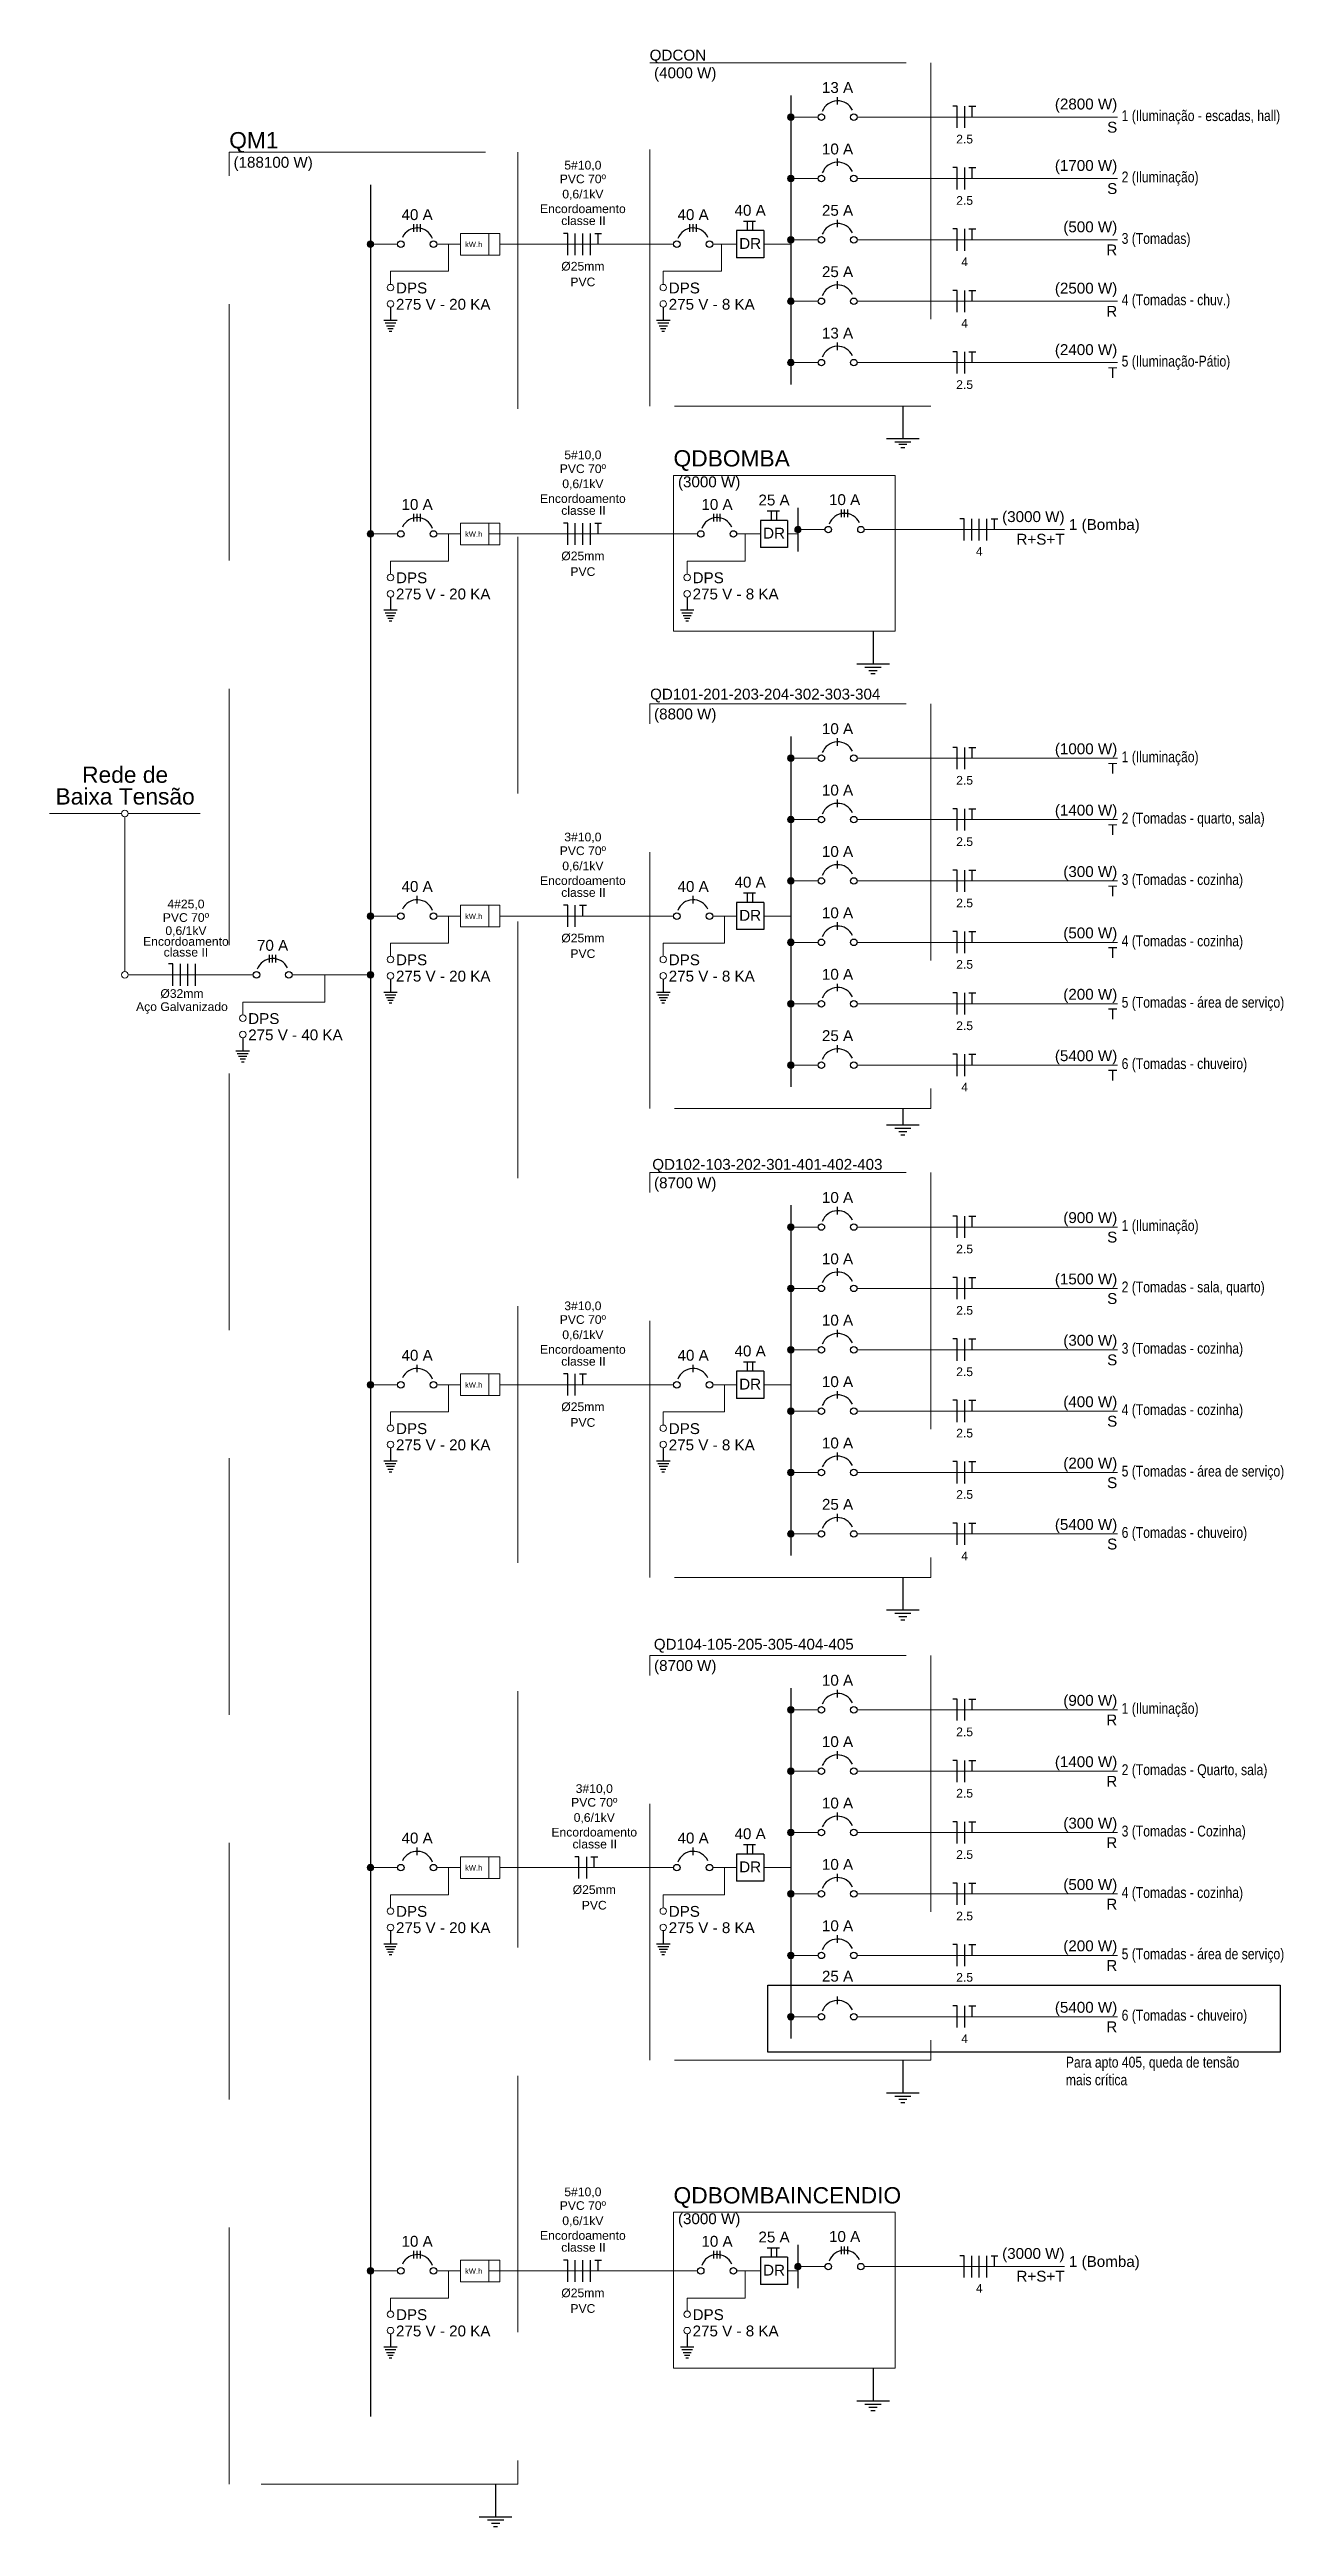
# Model space of a CAD drawing. Header units: inches. Extents: x 82 to 150, y -19 to 82.
# Drawn here: x 138.33 to 150.36, y 58.28 to 82.42 of the extents above; entities that cross this region are included whole.
import ezdxf
from ezdxf.enums import TextEntityAlignment as Align

# ---------------------------------------------------------------- set-up
doc = ezdxf.new("R2010")
doc.units = ezdxf.units.IN
doc.header["$MEASUREMENT"] = 0
doc.linetypes.add('HIDDEN', pattern=[0.375, 0.25, -0.125])
for name, color, linetype, lineweight in [('DI-Barramento', 7, 'Continuous', 30), ('DI-Disjuntor', 1, 'Continuous', 30), ('DI-Fios', 1, 'Continuous', 30), ('DI-Linhas do diagrama', 7, 'HIDDEN', 20), ('DI-Pontilhado', 7, 'HIDDEN', 20), ('DI-Textos do diagrama', 5, 'Continuous', 20), ('DI-Título do diagrama', 5, 'Continuous', 30), ('DI-Título do quadro', 5, 'Continuous', 30)]:
    doc.layers.add(name, color=color, linetype=linetype, lineweight=lineweight)
doc.styles.add('Arial', font='arial.ttf')
doc.linetypes.add('ZIGZAG', pattern='A,0.0001,-0.2,[131,ltypeshp.shx,S=0.2,R=0,X=-0.2,Y=0],-0.4,[131,ltypeshp.shx,S=0.2,R=180,X=0.2,Y=0],-0.2', length=0.8001)

msp = doc.modelspace()

# ---------------------------------------------------------------- texts
at = {"layer": 'DI-Disjuntor', "style": 'Arial'}
for p in [(145.161, 80.45), (145.394, 77.626), (145.161, 73.901), (145.161, 69.331), (145.161, 64.625), (145.394, 60.694)]:
    msp.add_text('DR', height=0.1059, dxfattribs=at).set_placement(p, align=Align.BOTTOM_CENTER)
at = {"layer": 'DI-Linhas do diagrama', "style": 'Arial'}
for s, p in [('275 V - 20 KA', (141.708, 79.857)), ('DPS', (141.708, 80.016)), ('275 V - 8 KA', (144.367, 79.857)), ('DPS', (144.367, 80.016)), ('DPS', (141.708, 77.191)), ('DPS', (144.6, 77.191)), ('275 V - 20 KA', (141.708, 77.033)), ('275 V - 8 KA', (144.6, 77.033)), ('275 V - 20 KA', (141.708, 73.308)), ('DPS', (141.708, 73.467)), ('275 V - 8 KA', (144.367, 73.308)), ('DPS', (144.367, 73.467)), ('DPS', (140.267, 72.894)), ('275 V - 40 KA', (140.267, 72.735)), ('275 V - 20 KA', (141.708, 68.739)), ('DPS', (141.708, 68.897)), ('275 V - 8 KA', (144.367, 68.738)), ('DPS', (144.367, 68.897)), ('DPS', (141.708, 64.191)), ('DPS', (144.367, 64.191)), ('275 V - 20 KA', (141.708, 64.032)), ('275 V - 8 KA', (144.367, 64.032)), ('DPS', (141.708, 60.26)), ('DPS', (144.6, 60.26)), ('275 V - 20 KA', (141.708, 60.101)), ('275 V - 8 KA', (144.6, 60.101))]:
    msp.add_text(s, height=0.1059, dxfattribs=at).set_placement(p, align=Align.BOTTOM_LEFT)
at = {"layer": 'DI-Textos do diagrama', "style": 'Arial'}
for s, height, p in [('(4000 W)', 0.1059, (144.224, 82.113)), ('(188100 W)', 0.1059, (140.124, 81.241)), ('kW.h', 0.0529, (142.381, 80.483)), ('kW.h', 0.0529, (142.381, 77.659)), ('(8800 W)', 0.1059, (144.224, 75.863)), ('kW.h', 0.0529, (142.381, 73.934)), ('(8700 W)', 0.1059, (144.224, 71.293)), ('kW.h', 0.0529, (142.381, 69.365)), ('(8700 W)', 0.1059, (144.224, 66.587)), ('kW.h', 0.0529, (142.381, 64.658)), ('kW.h', 0.0529, (142.381, 60.727))]:
    msp.add_text(s, height=height, dxfattribs=at).set_placement(p, align=Align.BOTTOM_LEFT)
for s, height, p in [('13 A', 0.1059, (146.013, 81.97)), ('10 A', 0.1059, (146.013, 81.371)), ('2.5', 0.0847, (147.252, 81.484)), ('PVC 70º', 0.0847, (143.53, 81.096)), ('5#10,0', 0.0847, (143.53, 81.23)), ('Encordoamento', 0.08472, (143.53, 80.805)), ('0,6/1kV', 0.0847, (143.53, 80.948)), ('40 A', 0.1059, (145.161, 80.773)), ('25 A', 0.1059, (146.013, 80.773)), ('2.5', 0.0847, (147.252, 80.886)), ('40 A', 0.1059, (141.914, 80.731)), ('classe II', 0.0847, (143.536, 80.689)), ('40 A', 0.1059, (144.605, 80.731)), ('%%C25mm', 0.0847, (143.53, 80.245)), ('PVC', 0.0847, (143.53, 80.092)), ('25 A', 0.1059, (146.013, 80.175)), ('4', 0.0847, (147.252, 80.288)), ('13 A', 0.1059, (146.013, 79.576)), ('4', 0.0847, (147.252, 79.689)), ('2.5', 0.0847, (147.252, 79.091)), ('5#10,0', 0.0847, (143.53, 78.406)), ('PVC 70º', 0.0847, (143.53, 78.271)), ('0,6/1kV', 0.0847, (143.53, 78.124)), ('10 A', 0.1059, (141.914, 77.906)), ('Encordoamento', 0.08472, (143.53, 77.98)), ('10 A', 0.1059, (144.838, 77.906)), ('25 A', 0.1059, (145.394, 77.949)), ('classe II', 0.0847, (143.536, 77.864)), ('%%C25mm', 0.0847, (143.53, 77.421)), ('PVC', 0.0847, (143.53, 77.268)), ('10 A', 0.1059, (146.013, 75.72)), ('2.5', 0.0847, (147.252, 75.234)), ('10 A', 0.1059, (146.013, 75.121)), ('PVC 70º', 0.0847, (143.53, 74.547)), ('3#10,0', 0.0847, (143.53, 74.681)), ('10 A', 0.1059, (146.013, 74.523)), ('2.5', 0.0847, (147.252, 74.636)), ('Encordoamento', 0.08472, (143.53, 74.256)), ('0,6/1kV', 0.0847, (143.53, 74.399)), ('4#25,0', 0.0847, (139.66, 74.028)), ('40 A', 0.1059, (141.914, 74.182)), ('classe II', 0.0847, (143.536, 74.14)), ('40 A', 0.1059, (144.605, 74.182)), ('40 A', 0.1059, (145.161, 74.224)), ('2.5', 0.0847, (147.252, 74.038)), ('PVC 70º', 0.0847, (139.66, 73.896)), ('10 A', 0.1059, (146.013, 73.925)), ('Encordoamento', 0.08472, (139.66, 73.663)), ('classe II', 0.0847, (139.66, 73.558)), ('0,6/1kV', 0.0847, (139.66, 73.768)), ('70 A', 0.1059, (140.505, 73.608)), ('%%C25mm', 0.0847, (143.53, 73.696)), ('PVC', 0.0847, (143.53, 73.544)), ('10 A', 0.1059, (146.013, 73.326)), ('2.5', 0.0847, (147.252, 73.439)), ('%%C32mm', 0.0847, (139.621, 73.155)), ('Aço Galvanizado', 0.08472, (139.621, 73.027)), ('2.5', 0.0847, (147.252, 72.841)), ('25 A', 0.1059, (146.013, 72.728)), ('4', 0.0847, (147.252, 72.243)), ('10 A', 0.1059, (146.013, 71.15)), ('2.5', 0.0847, (147.252, 70.665)), ('10 A', 0.1059, (146.013, 70.552)), ('PVC 70º', 0.0847, (143.53, 69.977)), ('3#10,0', 0.0847, (143.53, 70.111)), ('10 A', 0.1059, (146.013, 69.954)), ('2.5', 0.0847, (147.252, 70.067)), ('Encordoamento', 0.08472, (143.53, 69.686)), ('0,6/1kV', 0.0847, (143.53, 69.829)), ('40 A', 0.1059, (145.161, 69.654)), ('40 A', 0.1059, (141.914, 69.612)), ('classe II', 0.0847, (143.536, 69.57)), ('40 A', 0.1059, (144.605, 69.612)), ('2.5', 0.0847, (147.252, 69.468)), ('10 A', 0.1059, (146.013, 69.355)), ('%%C25mm', 0.0847, (143.53, 69.127)), ('PVC', 0.0847, (143.53, 68.974)), ('10 A', 0.1059, (146.013, 68.757)), ('2.5', 0.0847, (147.252, 68.87)), ('2.5', 0.0847, (147.252, 68.272)), ('25 A', 0.1059, (146.013, 68.159)), ('4', 0.0847, (147.252, 67.673)), ('10 A', 0.1059, (146.013, 66.444)), ('10 A', 0.1059, (146.013, 65.846)), ('2.5', 0.0847, (147.252, 65.958)), ('3#10,0', 0.0847, (143.641, 65.405)), ('2.5', 0.0847, (147.252, 65.36)), ('PVC 70º', 0.0847, (143.641, 65.271)), ('0,6/1kV', 0.0847, (143.641, 65.123)), ('10 A', 0.1059, (146.013, 65.247)), ('40 A', 0.1059, (141.914, 64.906)), ('Encordoamento', 0.08472, (143.641, 64.98)), ('classe II', 0.0847, (143.646, 64.864)), ('40 A', 0.1059, (144.605, 64.906)), ('40 A', 0.1059, (145.161, 64.948)), ('10 A', 0.1059, (146.013, 64.649)), ('2.5', 0.0847, (147.252, 64.762)), ('%%C25mm', 0.0847, (143.641, 64.42)), ('PVC', 0.0847, (143.641, 64.268)), ('2.5', 0.0847, (147.252, 64.163)), ('10 A', 0.1059, (146.013, 64.051)), ('25 A', 0.1059, (146.013, 63.559)), ('2.5', 0.0847, (147.252, 63.565)), ('4', 0.0847, (147.252, 62.967)), ('5#10,0', 0.0847, (143.53, 61.474)), ('PVC 70º', 0.0847, (143.53, 61.34)), ('10 A', 0.1059, (141.914, 60.975)), ('Encordoamento', 0.08472, (143.53, 61.049)), ('0,6/1kV', 0.0847, (143.53, 61.192)), ('10 A', 0.1059, (144.838, 60.975)), ('25 A', 0.1059, (145.394, 61.017)), ('classe II', 0.0847, (143.536, 60.933)), ('%%C25mm', 0.0847, (143.53, 60.489)), ('PVC', 0.0847, (143.53, 60.337))]:
    msp.add_text(s, height=height, dxfattribs=at).set_placement(p, align=Align.BOTTOM_CENTER)
for s, height, p in [('S', 0.106, (148.74, 81.583)), ('S', 0.106, (148.74, 80.985)), ('R', 0.106, (148.74, 80.387)), ('R', 0.106, (148.74, 79.788)), ('T', 0.106, (148.74, 79.19)), ('(1000 W)', 0.1059, (148.74, 75.524)), ('T', 0.106, (148.74, 75.333)), ('(1400 W)', 0.1059, (148.74, 74.926)), ('T', 0.106, (148.74, 74.735)), ('(300 W)', 0.1059, (148.74, 74.327)), ('T', 0.106, (148.74, 74.137)), ('(500 W)', 0.1059, (148.74, 73.729)), ('T', 0.106, (148.74, 73.538)), ('(200 W)', 0.1059, (148.74, 73.131)), ('T', 0.106, (148.74, 72.94)), ('(5400 W)', 0.1059, (148.74, 72.532)), ('T', 0.106, (148.74, 72.342)), ('(900 W)', 0.1059, (148.74, 70.954)), ('S', 0.106, (148.74, 70.764)), ('(1500 W)', 0.1059, (148.74, 70.356)), ('S', 0.106, (148.74, 70.165)), ('(300 W)', 0.1059, (148.74, 69.758)), ('S', 0.106, (148.74, 69.567)), ('(400 W)', 0.1059, (148.74, 69.159)), ('S', 0.106, (148.74, 68.969)), ('(200 W)', 0.1059, (148.74, 68.561)), ('S', 0.106, (148.74, 68.37)), ('(5400 W)', 0.1059, (148.74, 67.963)), ('S', 0.106, (148.74, 67.772)), ('(900 W)', 0.1059, (148.74, 66.248)), ('R', 0.106, (148.74, 66.057)), ('(1400 W)', 0.1059, (148.74, 65.65)), ('R', 0.106, (148.74, 65.459)), ('(300 W)', 0.1059, (148.74, 65.051)), ('R', 0.106, (148.74, 64.861)), ('(500 W)', 0.1059, (148.74, 64.453)), ('R', 0.106, (148.74, 64.262)), ('(200 W)', 0.1059, (148.74, 63.855)), ('R', 0.106, (148.74, 63.664)), ('(5400 W)', 0.1059, (148.74, 63.256)), ('R', 0.106, (148.74, 63.066))]:
    msp.add_text(s, height=height, dxfattribs=at).set_placement(p, align=Align.BOTTOM_RIGHT)
at = {"layer": 'DI-Textos do diagrama', "style": 'Arial', "width": 0.8}
for s, p in [('1 (Iluminação - escadas, hall)', (148.783, 81.696)), ('2 (Iluminação)', (148.783, 81.098)), ('3 (Tomadas)', (148.783, 80.499)), ('4 (Tomadas - chuv.)', (148.783, 79.901)), ('5 (Iluminação-Pátio)', (148.783, 79.303)), ('1 (Iluminação)', (148.783, 75.446)), ('2 (Tomadas - quarto, sala)', (148.783, 74.848)), ('3 (Tomadas - cozinha)', (148.783, 74.25)), ('4 (Tomadas - cozinha)', (148.783, 73.651)), ('5 (Tomadas - área de serviço)', (148.783, 73.053)), ('6 (Tomadas - chuveiro)', (148.783, 72.455)), ('1 (Iluminação)', (148.783, 70.877)), ('2 (Tomadas - sala, quarto)', (148.783, 70.278)), ('3 (Tomadas - cozinha)', (148.783, 69.68)), ('4 (Tomadas - cozinha)', (148.783, 69.082)), ('5 (Tomadas - área de serviço)', (148.783, 68.483)), ('6 (Tomadas - chuveiro)', (148.783, 67.885)), ('1 (Iluminação)', (148.783, 66.17)), ('2 (Tomadas - Quarto, sala)', (148.783, 65.572)), ('3 (Tomadas - Cozinha)', (148.783, 64.974)), ('4 (Tomadas - cozinha)', (148.783, 64.375)), ('5 (Tomadas - área de serviço)', (148.783, 63.777)), ('6 (Tomadas - chuveiro)', (148.783, 63.179)), ('Para apto 405, queda de tensão', (148.239, 62.721)), ('mais crítica', (148.239, 62.549))]:
    msp.add_text(s, height=0.1059, dxfattribs=at).set_placement(p, align=Align.BOTTOM_LEFT)
at = {"layer": 'DI-Textos do diagrama', "line_spacing_factor": 0.798, "style": 'Arial'}
for s, insert, char_height, width, attachment_point in [('(2800 W)', (148.74, 81.809), 0.1059, 1.24059, 9), ('(1700 W)', (148.74, 81.21), 0.1059, 1.24059, 9), ('(500 W)', (148.74, 80.612), 0.1059, 1.07281, 9), ('(2500 W)', (148.74, 80.014), 0.1059, 1.24059, 9), ('(2400 W)', (148.74, 79.415), 0.1059, 1.24059, 9), ('(3000 W)', (144.457, 78.126), 0.1059, 1.12362, 7), ('10 A', (146.082, 77.983), 0.1059, 0.56314, 8), ('(3000 W)', (148.226, 77.787), 0.1059, 1.12362, 9), ('1 (Bomba)', (148.269, 77.71), 0.1059, 1.27708, 7), ('4', (147.395, 77.491), 0.0847, 0.13311, 8), ('R+S+T', (148.226, 77.597), 0.1059, 0.8674, 9), ('(3000 W)', (144.457, 61.195), 0.1059, 1.12362, 7), ('10 A', (146.082, 61.052), 0.1059, 0.56314, 8), ('(3000 W)', (148.226, 60.856), 0.1059, 1.12362, 9), ('1 (Bomba)', (148.269, 60.778), 0.1059, 1.27708, 7), ('4', (147.395, 60.559), 0.0847, 0.13311, 8), ('R+S+T', (148.226, 60.665), 0.1059, 0.8674, 9)]:
    msp.add_mtext(s, dxfattribs=dict(at, insert=insert, char_height=char_height, width=width, attachment_point=attachment_point))
at = {"layer": 'DI-Título do diagrama', "style": 'Arial'}
for s, height, p in [('QDCON', 0.1059, (144.181, 82.286)), ('QM1', 0.1588, (140.082, 81.414))]:
    msp.add_text(s, height=height, dxfattribs=at).set_placement(p, align=Align.BOTTOM_LEFT)
for s, height, p in [('Rede de', 0.1588, (139.067, 75.277)), ('Baixa Tensão', 0.15885, (139.067, 75.065))]:
    msp.add_text(s, height=height, dxfattribs=at).set_placement(p, align=Align.CENTER)
at = {"layer": 'DI-Título do diagrama', "width": 2.09778, "attachment_point": 7, "line_spacing_factor": 0.798, "style": 'Arial'}
for s, insert, char_height in [('QDBOMBA', (144.414, 78.317), 0.1588), ('QDBOMBAINCENDIO', (144.414, 61.385), 0.15885)]:
    msp.add_mtext(s, dxfattribs=dict(at, insert=insert, char_height=char_height))
at = {"layer": 'DI-Título do quadro', "style": 'Arial'}
for s, p in [('QD101-201-203-204-302-303-304', (145.308, 76.057)), ('QD102-103-202-301-401-402-403', (145.329, 71.473)), ('QD104-105-205-305-404-405', (145.196, 66.795))]:
    msp.add_text(s, height=0.1059, dxfattribs=at).set_placement(p, align=Align.BOTTOM_CENTER)

# ---------------------------------------------------------------- linework, layer by layer
at = {"linetype": 'ZIGZAG'}
msp.add_lwpolyline([(145.333, 63.556), (150.329, 63.556), (150.329, 62.905), (145.333, 62.905)], close=True, dxfattribs=at)
at = {"layer": 'DI-Barramento', "linetype": 'Continuous'}
for p, q in [((145.558, 81.978), (145.558, 79.161)), ((141.459, 81.107), (141.459, 59.352)), ((145.627, 77.957), (145.627, 77.533)), ((145.558, 75.728), (145.558, 72.313)), ((145.558, 71.159), (145.558, 67.744)), ((145.558, 66.452), (145.558, 63.037)), ((145.627, 61.025), (145.627, 60.602))]:
    msp.add_line(p, q, dxfattribs=at)
at = {"layer": 'DI-Disjuntor', "color": 1, "linetype": 'Continuous'}
for p, q in [((146.014, 81.888), (146.014, 81.962)), ((146.014, 81.29), (146.014, 81.364)), ((141.882, 80.649), (141.882, 80.723)), ((141.914, 80.649), (141.914, 80.723)), ((141.946, 80.649), (141.946, 80.723)), ((144.573, 80.649), (144.573, 80.723)), ((144.605, 80.649), (144.605, 80.723)), ((144.637, 80.649), (144.637, 80.723)), ((146.014, 80.692), (146.014, 80.766)), ((146.014, 80.093), (146.014, 80.167)), ((146.014, 79.495), (146.014, 79.569)), ((141.882, 77.825), (141.882, 77.899)), ((141.914, 77.825), (141.914, 77.899)), ((141.946, 77.825), (141.946, 77.899)), ((144.806, 77.825), (144.806, 77.899)), ((144.838, 77.825), (144.838, 77.899)), ((144.87, 77.825), (144.87, 77.899)), ((146.05, 77.867), (146.05, 77.941)), ((146.082, 77.867), (146.082, 77.941)), ((146.114, 77.867), (146.114, 77.941)), ((146.014, 75.638), (146.014, 75.712)), ((146.014, 75.04), (146.014, 75.114)), ((146.014, 74.442), (146.014, 74.516)), ((141.914, 74.1), (141.914, 74.174)), ((144.605, 74.1), (144.605, 74.174)), ((146.014, 73.843), (146.014, 73.917)), ((146.014, 73.245), (146.014, 73.319)), ((146.014, 72.647), (146.014, 72.721)), ((146.014, 71.069), (146.014, 71.143)), ((146.014, 70.47), (146.014, 70.545)), ((146.014, 69.872), (146.014, 69.946)), ((141.914, 69.531), (141.914, 69.605)), ((144.605, 69.531), (144.605, 69.605)), ((146.014, 69.274), (146.014, 69.348)), ((146.014, 68.675), (146.014, 68.75)), ((146.014, 68.077), (146.014, 68.151)), ((146.014, 66.362), (146.014, 66.436)), ((146.014, 65.764), (146.014, 65.838)), ((146.014, 65.166), (146.014, 65.24)), ((141.914, 64.824), (141.914, 64.898)), ((144.605, 64.824), (144.605, 64.898)), ((146.014, 64.567), (146.014, 64.641)), ((146.014, 63.969), (146.014, 64.043)), ((146.014, 63.371), (146.014, 63.445)), ((141.882, 60.893), (141.882, 60.967)), ((141.914, 60.893), (141.914, 60.967)), ((141.946, 60.893), (141.946, 60.967)), ((144.806, 60.893), (144.806, 60.967)), ((144.838, 60.893), (144.838, 60.967)), ((144.87, 60.893), (144.87, 60.967)), ((146.05, 60.935), (146.05, 61.009)), ((146.082, 60.935), (146.082, 61.009)), ((146.114, 60.935), (146.114, 61.009))]:
    msp.add_line(p, q, dxfattribs=at)
at = {"layer": 'DI-Disjuntor', "linetype": 'Continuous'}
for p, q in [((145.029, 80.66), (145.029, 80.395)), ((145.293, 80.66), (145.029, 80.66)), ((145.095, 80.752), (145.214, 80.752)), ((145.135, 80.66), (145.135, 80.752)), ((145.188, 80.66), (145.188, 80.752)), ((145.293, 80.66), (145.293, 80.395)), ((145.293, 80.395), (145.029, 80.395)), ((145.262, 77.835), (145.262, 77.571)), ((145.526, 77.835), (145.262, 77.835)), ((145.328, 77.928), (145.447, 77.928)), ((145.368, 77.835), (145.368, 77.928)), ((145.421, 77.835), (145.421, 77.928)), ((145.526, 77.835), (145.526, 77.571)), ((145.526, 77.571), (145.262, 77.571)), ((145.095, 74.203), (145.214, 74.203)), ((145.135, 74.111), (145.135, 74.203)), ((145.188, 74.111), (145.188, 74.203)), ((145.029, 74.111), (145.029, 73.846)), ((145.293, 74.111), (145.029, 74.111)), ((145.293, 74.111), (145.293, 73.846)), ((145.293, 73.846), (145.029, 73.846)), ((145.029, 69.541), (145.029, 69.276)), ((145.293, 69.541), (145.029, 69.541)), ((145.095, 69.634), (145.214, 69.634)), ((145.135, 69.541), (145.135, 69.634)), ((145.188, 69.541), (145.188, 69.634)), ((145.293, 69.541), (145.293, 69.276)), ((145.293, 69.276), (145.029, 69.276)), ((145.029, 64.835), (145.029, 64.57)), ((145.293, 64.835), (145.029, 64.835)), ((145.095, 64.927), (145.214, 64.927)), ((145.135, 64.835), (145.135, 64.927)), ((145.188, 64.835), (145.188, 64.927)), ((145.293, 64.835), (145.293, 64.57)), ((145.293, 64.57), (145.029, 64.57)), ((145.262, 60.904), (145.262, 60.639)), ((145.526, 60.904), (145.262, 60.904)), ((145.328, 60.996), (145.447, 60.996)), ((145.368, 60.904), (145.368, 60.996)), ((145.421, 60.904), (145.421, 60.996)), ((145.526, 60.904), (145.526, 60.639)), ((145.526, 60.639), (145.262, 60.639))]:
    msp.add_line(p, q, dxfattribs=at)
for centre in [(145.855, 81.766), (146.172, 81.766), (145.855, 81.168), (146.172, 81.168), (141.755, 80.527), (142.073, 80.527), (144.446, 80.527), (144.764, 80.527), (145.855, 80.57), (146.172, 80.57), (145.855, 79.971), (146.172, 79.971), (145.855, 79.373), (146.172, 79.373), (145.923, 77.745), (146.241, 77.745), (141.755, 77.703), (142.073, 77.703), (144.679, 77.703), (144.997, 77.703), (145.855, 75.517), (146.172, 75.517), (145.855, 74.918), (146.172, 74.918), (145.855, 74.32), (146.172, 74.32), (141.755, 73.978), (142.073, 73.978), (144.446, 73.978), (144.764, 73.978), (145.855, 73.722), (146.172, 73.722), (140.347, 73.405), (140.664, 73.405), (145.855, 73.123), (146.172, 73.123), (145.855, 72.525), (146.172, 72.525), (145.855, 70.947), (146.172, 70.947), (145.855, 70.349), (146.172, 70.349), (145.855, 69.75), (146.172, 69.75), (141.755, 69.409), (142.073, 69.409), (144.446, 69.409), (144.764, 69.409), (145.855, 69.152), (146.172, 69.152), (145.855, 68.554), (146.172, 68.554), (145.855, 67.955), (146.172, 67.955), (145.855, 66.241), (146.172, 66.241), (145.855, 65.642), (146.172, 65.642), (145.855, 65.044), (146.172, 65.044), (141.755, 64.702), (142.073, 64.702), (144.446, 64.702), (144.764, 64.702), (145.855, 64.446), (146.172, 64.446), (145.855, 63.847), (146.172, 63.847), (145.855, 63.249), (146.172, 63.249), (141.755, 60.771), (142.073, 60.771), (144.679, 60.771), (144.997, 60.771), (145.923, 60.813), (146.241, 60.813)]:
    msp.add_circle(centre, 0.0318, dxfattribs=at)
for centre, start, end in [((146.014, 81.766), 25, 160), ((146.014, 81.168), 25, 160), ((141.914, 80.527), 20, 155), ((144.605, 80.527), 25, 160), ((146.014, 80.57), 25, 160), ((146.014, 79.971), 25, 160), ((146.014, 79.373), 25, 160), ((141.914, 77.703), 20, 155), ((144.838, 77.703), 25, 160), ((146.082, 77.745), 25, 160), ((146.014, 75.517), 25, 160), ((146.014, 74.918), 25, 160), ((146.014, 74.32), 25, 160), ((141.914, 73.978), 20, 155), ((144.605, 73.978), 25, 160), ((146.014, 73.722), 25, 160), ((140.505, 73.405), 25, 160), ((146.014, 73.123), 25, 160), ((146.014, 72.525), 25, 160), ((146.014, 70.947), 25, 160), ((146.014, 70.349), 25, 160), ((146.014, 69.75), 25, 160), ((141.914, 69.409), 20, 155), ((144.605, 69.409), 25, 160), ((146.014, 69.152), 25, 160), ((146.014, 68.554), 25, 160), ((146.014, 67.955), 25, 160), ((146.014, 66.241), 25, 160), ((146.014, 65.642), 25, 160), ((146.014, 65.044), 25, 160), ((141.914, 64.702), 20, 155), ((144.605, 64.702), 25, 160), ((146.014, 64.446), 25, 160), ((146.014, 63.847), 25, 160), ((146.014, 63.249), 25, 160), ((141.914, 60.771), 20, 155), ((144.838, 60.771), 25, 160), ((146.082, 60.813), 25, 160)]:
    msp.add_arc(centre, 0.159, start, end, dxfattribs=at)
at = {"layer": 'DI-Fios', "color": 4, "linetype": 'Continuous'}
for p, q in [((147.179, 81.872), (147.136, 81.872)), ((147.179, 81.661), (147.179, 81.872)), ((147.179, 81.274), (147.136, 81.274)), ((147.179, 81.062), (147.179, 81.274)), ((147.179, 80.676), (147.136, 80.676)), ((147.179, 80.464), (147.179, 80.676)), ((143.382, 80.633), (143.34, 80.633)), ((143.382, 80.422), (143.382, 80.633)), ((147.179, 80.077), (147.136, 80.077)), ((147.179, 79.866), (147.179, 80.077)), ((147.179, 79.479), (147.136, 79.479)), ((147.179, 79.267), (147.179, 79.479)), ((143.382, 77.809), (143.34, 77.809)), ((143.382, 77.597), (143.382, 77.809)), ((147.179, 75.622), (147.136, 75.622)), ((147.179, 75.411), (147.179, 75.622)), ((147.179, 75.024), (147.136, 75.024)), ((147.179, 74.812), (147.179, 75.024)), ((147.179, 74.426), (147.136, 74.426)), ((147.179, 74.214), (147.179, 74.426)), ((143.382, 74.084), (143.34, 74.084)), ((143.382, 73.872), (143.382, 74.084)), ((147.179, 73.827), (147.136, 73.827)), ((147.179, 73.616), (147.179, 73.827)), ((147.179, 73.229), (147.136, 73.229)), ((147.179, 73.017), (147.179, 73.229)), ((147.179, 72.631), (147.136, 72.631)), ((147.179, 72.419), (147.179, 72.631)), ((147.179, 71.053), (147.136, 71.053)), ((147.179, 70.841), (147.179, 71.053)), ((147.179, 70.455), (147.136, 70.455)), ((147.179, 70.243), (147.179, 70.455)), ((147.179, 69.856), (147.136, 69.856)), ((147.179, 69.644), (147.179, 69.856)), ((143.382, 69.515), (143.34, 69.515)), ((143.382, 69.303), (143.382, 69.515)), ((147.179, 69.258), (147.136, 69.258)), ((147.179, 69.046), (147.179, 69.258)), ((147.179, 68.66), (147.136, 68.66)), ((147.179, 68.448), (147.179, 68.66)), ((147.179, 68.061), (147.136, 68.061)), ((147.179, 67.849), (147.179, 68.061)), ((147.179, 66.346), (147.136, 66.346)), ((147.179, 66.135), (147.179, 66.346)), ((147.179, 65.748), (147.136, 65.748)), ((147.179, 65.536), (147.179, 65.748)), ((147.179, 65.15), (147.136, 65.15)), ((147.179, 64.938), (147.179, 65.15)), ((143.492, 64.808), (143.45, 64.808)), ((143.492, 64.596), (143.492, 64.808)), ((147.179, 64.551), (147.136, 64.551)), ((147.179, 64.34), (147.179, 64.551)), ((147.179, 63.953), (147.136, 63.953)), ((147.179, 63.741), (147.179, 63.953)), ((147.179, 63.355), (147.136, 63.355)), ((147.179, 63.143), (147.179, 63.355)), ((143.382, 60.877), (143.34, 60.877)), ((143.382, 60.666), (143.382, 60.877))]:
    msp.add_line(p, q, dxfattribs=at)
at = {"layer": 'DI-Fios', "color": 1, "linetype": 'Continuous'}
for p, q in [((147.253, 81.661), (147.253, 81.872)), ((147.253, 81.062), (147.253, 81.274)), ((147.253, 80.464), (147.253, 80.676)), ((143.456, 80.422), (143.456, 80.633)), ((143.53, 80.422), (143.53, 80.633)), ((143.604, 80.422), (143.604, 80.633)), ((147.253, 79.866), (147.253, 80.077)), ((147.253, 79.267), (147.253, 79.479)), ((143.456, 77.597), (143.456, 77.809)), ((143.53, 77.597), (143.53, 77.809)), ((143.604, 77.597), (143.604, 77.809)), ((147.253, 75.411), (147.253, 75.622)), ((147.253, 74.812), (147.253, 75.024)), ((147.253, 74.214), (147.253, 74.426)), ((143.456, 73.872), (143.456, 74.084)), ((147.253, 73.616), (147.253, 73.827)), ((140.474, 73.527), (140.474, 73.601)), ((140.505, 73.527), (140.505, 73.601)), ((140.537, 73.527), (140.537, 73.601)), ((147.253, 73.017), (147.253, 73.229)), ((147.253, 72.419), (147.253, 72.631)), ((147.253, 70.841), (147.253, 71.053)), ((147.253, 70.243), (147.253, 70.455)), ((147.253, 69.644), (147.253, 69.856)), ((143.456, 69.303), (143.456, 69.515)), ((147.253, 69.046), (147.253, 69.258)), ((147.253, 68.448), (147.253, 68.66)), ((147.253, 67.849), (147.253, 68.061)), ((147.253, 66.135), (147.253, 66.346)), ((147.253, 65.536), (147.253, 65.748)), ((147.253, 64.938), (147.253, 65.15)), ((143.567, 64.596), (143.567, 64.808)), ((147.253, 64.34), (147.253, 64.551)), ((147.253, 63.741), (147.253, 63.953)), ((147.253, 63.143), (147.253, 63.355)), ((143.456, 60.666), (143.456, 60.877)), ((143.53, 60.666), (143.53, 60.877)), ((143.604, 60.666), (143.604, 60.877))]:
    msp.add_line(p, q, dxfattribs=at)
at = {"layer": 'DI-Fios', "linetype": 'Continuous'}
for p, q in [((147.293, 81.872), (147.361, 81.872)), ((147.327, 81.766), (147.327, 81.872)), ((147.293, 81.274), (147.361, 81.274)), ((147.327, 81.168), (147.327, 81.274)), ((147.293, 80.676), (147.361, 80.676)), ((147.327, 80.57), (147.327, 80.676)), ((143.645, 80.633), (143.712, 80.633)), ((143.678, 80.527), (143.678, 80.633)), ((147.293, 80.077), (147.361, 80.077)), ((147.327, 79.971), (147.327, 80.077)), ((141.588, 79.786), (141.721, 79.786)), ((141.602, 79.76), (141.707, 79.76)), ((141.615, 79.733), (141.694, 79.733)), ((141.628, 79.707), (141.681, 79.707)), ((141.641, 79.68), (141.668, 79.68)), ((141.655, 79.913), (141.655, 79.786)), ((144.248, 79.786), (144.38, 79.786)), ((144.261, 79.76), (144.367, 79.76)), ((144.274, 79.733), (144.354, 79.733)), ((144.287, 79.707), (144.34, 79.707)), ((144.301, 79.68), (144.327, 79.68)), ((144.314, 79.913), (144.314, 79.786)), ((147.293, 79.479), (147.361, 79.479)), ((147.327, 79.373), (147.327, 79.479)), ((146.65, 78.95), (146.65, 78.632)), ((146.491, 78.632), (146.809, 78.632)), ((146.571, 78.6), (146.729, 78.6)), ((146.61, 78.578), (146.69, 78.578)), ((146.63, 78.547), (146.67, 78.547)), ((143.645, 77.809), (143.712, 77.809)), ((143.679, 77.703), (143.679, 77.809)), ((147.247, 77.851), (147.205, 77.851)), ((147.247, 77.639), (147.247, 77.851)), ((147.321, 77.639), (147.321, 77.851)), ((147.395, 77.639), (147.395, 77.851)), ((147.469, 77.639), (147.469, 77.851)), ((147.51, 77.851), (147.577, 77.851)), ((147.544, 77.745), (147.544, 77.851)), ((141.655, 77.089), (141.655, 76.962)), ((144.547, 77.089), (144.547, 76.962)), ((141.588, 76.962), (141.721, 76.962)), ((141.602, 76.935), (141.708, 76.935)), ((141.615, 76.909), (141.694, 76.909)), ((141.628, 76.882), (141.681, 76.882)), ((141.641, 76.856), (141.668, 76.856)), ((144.481, 76.962), (144.613, 76.962)), ((144.494, 76.935), (144.6, 76.935)), ((144.507, 76.909), (144.587, 76.909)), ((144.52, 76.882), (144.573, 76.882)), ((144.534, 76.856), (144.56, 76.856)), ((146.359, 76.754), (146.359, 76.437)), ((146.2, 76.437), (146.518, 76.437)), ((146.279, 76.405), (146.438, 76.405)), ((146.319, 76.373), (146.399, 76.373)), ((146.339, 76.341), (146.379, 76.341)), ((147.293, 75.622), (147.361, 75.622)), ((147.327, 75.517), (147.327, 75.622)), ((147.293, 75.024), (147.361, 75.024)), ((147.327, 74.918), (147.327, 75.024)), ((147.293, 74.426), (147.361, 74.426)), ((147.327, 74.32), (147.327, 74.426)), ((143.496, 74.084), (143.564, 74.084)), ((143.53, 73.978), (143.53, 74.084)), ((147.293, 73.827), (147.361, 73.827)), ((147.327, 73.722), (147.327, 73.827)), ((139.532, 73.511), (139.489, 73.511)), ((139.532, 73.299), (139.532, 73.511)), ((139.606, 73.299), (139.606, 73.511)), ((139.68, 73.299), (139.68, 73.511)), ((139.754, 73.299), (139.754, 73.511)), ((141.588, 73.237), (141.721, 73.237)), ((141.602, 73.211), (141.708, 73.211)), ((141.615, 73.184), (141.694, 73.184)), ((141.655, 73.364), (141.655, 73.237)), ((144.248, 73.237), (144.38, 73.237)), ((144.261, 73.211), (144.367, 73.211)), ((144.274, 73.184), (144.354, 73.184)), ((144.314, 73.364), (144.314, 73.237)), ((147.293, 73.229), (147.361, 73.229)), ((147.327, 73.123), (147.327, 73.229)), ((141.628, 73.158), (141.681, 73.158)), ((141.641, 73.131), (141.668, 73.131)), ((144.287, 73.158), (144.34, 73.158)), ((144.301, 73.131), (144.327, 73.131)), ((140.214, 72.791), (140.214, 72.664)), ((140.148, 72.664), (140.28, 72.664)), ((140.161, 72.637), (140.267, 72.637)), ((140.174, 72.611), (140.254, 72.611)), ((140.188, 72.585), (140.241, 72.585)), ((140.201, 72.558), (140.227, 72.558)), ((147.293, 72.631), (147.361, 72.631)), ((147.327, 72.525), (147.327, 72.631)), ((146.65, 72.101), (146.65, 71.943)), ((146.491, 71.943), (146.809, 71.943)), ((146.571, 71.911), (146.729, 71.911)), ((146.61, 71.879), (146.69, 71.879)), ((146.63, 71.847), (146.67, 71.847)), ((147.293, 71.053), (147.361, 71.053)), ((147.327, 70.947), (147.327, 71.053)), ((147.293, 70.455), (147.361, 70.455)), ((147.327, 70.349), (147.327, 70.455)), ((147.293, 69.856), (147.361, 69.856)), ((147.327, 69.75), (147.327, 69.856)), ((143.496, 69.515), (143.564, 69.515)), ((143.53, 69.409), (143.53, 69.515)), ((147.293, 69.258), (147.361, 69.258)), ((147.327, 69.152), (147.327, 69.258)), ((141.588, 68.668), (141.721, 68.668)), ((141.602, 68.641), (141.708, 68.641)), ((141.615, 68.615), (141.694, 68.615)), ((141.628, 68.588), (141.681, 68.588)), ((141.655, 68.795), (141.655, 68.668)), ((144.248, 68.668), (144.38, 68.668)), ((144.261, 68.641), (144.367, 68.641)), ((144.274, 68.615), (144.354, 68.615)), ((144.287, 68.588), (144.34, 68.588)), ((144.314, 68.795), (144.314, 68.668)), ((147.293, 68.66), (147.361, 68.66)), ((147.327, 68.554), (147.327, 68.66)), ((141.641, 68.562), (141.668, 68.562)), ((144.301, 68.562), (144.327, 68.562)), ((147.293, 68.061), (147.361, 68.061)), ((147.327, 67.955), (147.327, 68.061)), ((146.65, 67.532), (146.65, 67.214)), ((146.491, 67.214), (146.809, 67.214)), ((146.571, 67.182), (146.729, 67.182)), ((146.61, 67.151), (146.69, 67.151)), ((146.63, 67.119), (146.67, 67.119)), ((147.293, 66.346), (147.361, 66.346)), ((147.327, 66.241), (147.327, 66.346)), ((147.293, 65.748), (147.361, 65.748)), ((147.327, 65.642), (147.327, 65.748)), ((147.293, 65.15), (147.361, 65.15)), ((147.327, 65.044), (147.327, 65.15)), ((143.607, 64.808), (143.675, 64.808)), ((143.641, 64.702), (143.641, 64.808)), ((147.293, 64.551), (147.361, 64.551)), ((147.327, 64.446), (147.327, 64.551)), ((141.655, 64.088), (141.655, 63.961)), ((144.314, 64.088), (144.314, 63.961)), ((141.588, 63.961), (141.721, 63.961)), ((141.602, 63.935), (141.708, 63.935)), ((141.615, 63.908), (141.694, 63.908)), ((141.628, 63.882), (141.681, 63.882)), ((141.641, 63.855), (141.668, 63.855)), ((144.248, 63.961), (144.38, 63.961)), ((144.261, 63.935), (144.367, 63.935)), ((144.274, 63.908), (144.354, 63.908)), ((144.287, 63.882), (144.34, 63.882)), ((144.301, 63.855), (144.327, 63.855)), ((147.293, 63.953), (147.361, 63.953)), ((147.327, 63.847), (147.327, 63.953)), ((147.293, 63.355), (147.361, 63.355)), ((147.327, 63.249), (147.327, 63.355)), ((146.65, 62.825), (146.65, 62.508)), ((146.491, 62.508), (146.809, 62.508)), ((146.571, 62.476), (146.729, 62.476)), ((146.61, 62.444), (146.69, 62.444)), ((146.63, 62.412), (146.67, 62.412)), ((143.645, 60.877), (143.712, 60.877)), ((143.679, 60.771), (143.679, 60.877)), ((147.247, 60.919), (147.205, 60.919)), ((147.247, 60.708), (147.247, 60.919)), ((147.321, 60.708), (147.321, 60.919)), ((147.395, 60.708), (147.395, 60.919)), ((147.469, 60.708), (147.469, 60.919)), ((147.51, 60.919), (147.577, 60.919)), ((147.544, 60.813), (147.544, 60.919)), ((141.655, 60.157), (141.655, 60.03)), ((144.547, 60.157), (144.547, 60.03)), ((141.588, 60.03), (141.721, 60.03)), ((141.602, 60.004), (141.708, 60.004)), ((141.615, 59.977), (141.694, 59.977)), ((141.628, 59.951), (141.681, 59.951)), ((141.641, 59.924), (141.668, 59.924)), ((144.481, 60.03), (144.613, 60.03)), ((144.494, 60.004), (144.6, 60.004)), ((144.507, 59.977), (144.587, 59.977)), ((144.52, 59.951), (144.573, 59.951)), ((144.534, 59.924), (144.56, 59.924)), ((146.359, 59.823), (146.359, 59.505)), ((146.2, 59.505), (146.518, 59.505)), ((146.279, 59.473), (146.438, 59.473)), ((146.319, 59.442), (146.399, 59.442)), ((146.339, 59.41), (146.379, 59.41)), ((142.679, 58.693), (142.679, 58.375)), ((142.52, 58.375), (142.838, 58.375)), ((142.599, 58.343), (142.758, 58.343)), ((142.639, 58.312), (142.719, 58.312)), ((142.659, 58.28), (142.699, 58.28))]:
    msp.add_line(p, q, dxfattribs=at)
at = {"layer": 'DI-Linhas do diagrama', "linetype": 'Continuous'}
for p, q in [((145.59, 81.766), (145.823, 81.766)), ((146.204, 81.766), (148.741, 81.766)), ((145.59, 81.168), (145.823, 81.168)), ((146.204, 81.168), (148.741, 81.168)), ((141.49, 80.527), (141.723, 80.527)), ((142.337, 80.527), (142.104, 80.527)), ((142.221, 80.527), (142.221, 80.263)), ((142.613, 80.422), (142.613, 80.633)), ((142.719, 80.527), (144.414, 80.527)), ((144.796, 80.527), (145.029, 80.527)), ((144.88, 80.527), (144.88, 80.263)), ((145.293, 80.527), (145.558, 80.527)), ((145.59, 80.57), (145.823, 80.57)), ((146.204, 80.57), (148.741, 80.57)), ((142.221, 80.263), (141.655, 80.263)), ((141.655, 80.263), (141.655, 80.136)), ((144.88, 80.263), (144.314, 80.263)), ((144.314, 80.263), (144.314, 80.136)), ((145.59, 79.971), (145.823, 79.971)), ((146.204, 79.971), (148.741, 79.971)), ((145.59, 79.373), (145.823, 79.373)), ((146.204, 79.373), (148.741, 79.373)), ((142.613, 77.597), (142.613, 77.809)), ((141.49, 77.703), (141.723, 77.703)), ((142.337, 77.703), (142.105, 77.703)), ((142.221, 77.703), (142.221, 77.438)), ((142.609, 77.703), (144.647, 77.703)), ((142.719, 77.703), (144.415, 77.703)), ((145.029, 77.703), (145.262, 77.703)), ((145.113, 77.703), (145.113, 77.438)), ((145.526, 77.703), (145.627, 77.703)), ((145.659, 77.745), (145.891, 77.745)), ((146.273, 77.745), (148.227, 77.745)), ((142.221, 77.438), (141.655, 77.438)), ((141.655, 77.438), (141.655, 77.311)), ((145.113, 77.438), (144.547, 77.438)), ((144.547, 77.438), (144.547, 77.311)), ((145.59, 75.517), (145.823, 75.517)), ((146.204, 75.517), (148.741, 75.517)), ((139.033, 74.978), (138.33, 74.978)), ((139.065, 74.946), (139.065, 73.437)), ((139.097, 74.978), (139.8, 74.978)), ((145.59, 74.918), (145.823, 74.918)), ((146.204, 74.918), (148.741, 74.918)), ((145.59, 74.32), (145.823, 74.32)), ((146.204, 74.32), (148.741, 74.32)), ((141.49, 73.978), (141.723, 73.978)), ((142.337, 73.978), (142.105, 73.978)), ((142.221, 73.978), (142.221, 73.714)), ((142.613, 73.873), (142.613, 74.084)), ((142.719, 73.978), (144.415, 73.978)), ((144.796, 73.978), (145.029, 73.978)), ((144.912, 73.978), (144.912, 73.714)), ((145.293, 73.978), (145.558, 73.978)), ((142.221, 73.714), (141.655, 73.714)), ((141.655, 73.714), (141.655, 73.587)), ((144.912, 73.714), (144.314, 73.714)), ((144.314, 73.714), (144.314, 73.586)), ((145.59, 73.722), (145.823, 73.722)), ((146.204, 73.722), (148.741, 73.722)), ((139.097, 73.405), (140.315, 73.405)), ((139.171, 73.405), (139.139, 73.405)), ((140.696, 73.405), (140.929, 73.405)), ((140.929, 73.405), (141.459, 73.405)), ((141.013, 73.405), (141.013, 73.14)), ((141.013, 73.14), (140.214, 73.14)), ((140.214, 73.14), (140.214, 73.013)), ((145.59, 73.123), (145.823, 73.123)), ((146.204, 73.123), (148.741, 73.123)), ((145.59, 72.525), (145.823, 72.525)), ((146.204, 72.525), (148.741, 72.525)), ((145.59, 70.947), (145.823, 70.947)), ((146.204, 70.947), (148.741, 70.947)), ((145.59, 70.349), (145.823, 70.349)), ((146.204, 70.349), (148.741, 70.349)), ((145.59, 69.75), (145.823, 69.75)), ((146.204, 69.75), (148.741, 69.75)), ((141.49, 69.409), (141.723, 69.409)), ((142.337, 69.409), (142.105, 69.409)), ((142.221, 69.409), (142.221, 69.144)), ((142.613, 69.303), (142.613, 69.515)), ((142.719, 69.409), (144.415, 69.409)), ((144.796, 69.409), (145.029, 69.409)), ((144.912, 69.409), (144.912, 69.144)), ((145.293, 69.409), (145.558, 69.409)), ((142.221, 69.144), (141.655, 69.144)), ((141.655, 69.144), (141.655, 69.017)), ((144.912, 69.144), (144.314, 69.144)), ((144.314, 69.144), (144.314, 69.017)), ((145.59, 69.152), (145.823, 69.152)), ((146.204, 69.152), (148.741, 69.152)), ((145.59, 68.554), (145.823, 68.554)), ((146.204, 68.554), (148.741, 68.554)), ((145.59, 67.955), (145.823, 67.955)), ((146.204, 67.955), (148.741, 67.955)), ((145.59, 66.241), (145.823, 66.241)), ((146.204, 66.241), (148.741, 66.241)), ((145.59, 65.642), (145.823, 65.642)), ((146.204, 65.642), (148.741, 65.642)), ((145.59, 65.044), (145.823, 65.044)), ((146.204, 65.044), (148.741, 65.044)), ((142.613, 64.597), (142.613, 64.808)), ((141.49, 64.702), (141.723, 64.702)), ((142.337, 64.702), (142.105, 64.702)), ((142.221, 64.702), (142.221, 64.438)), ((142.719, 64.702), (144.415, 64.702)), ((144.796, 64.702), (145.029, 64.702)), ((144.912, 64.702), (144.912, 64.438)), ((145.293, 64.702), (145.558, 64.702)), ((142.221, 64.438), (141.655, 64.438)), ((141.655, 64.438), (141.655, 64.311)), ((144.912, 64.438), (144.314, 64.438)), ((144.314, 64.438), (144.314, 64.311)), ((145.59, 64.446), (145.823, 64.446)), ((146.204, 64.446), (148.741, 64.446)), ((145.59, 63.847), (145.823, 63.847)), ((146.204, 63.847), (148.741, 63.847)), ((145.59, 63.249), (145.823, 63.249)), ((146.204, 63.249), (148.741, 63.249)), ((142.613, 60.666), (142.613, 60.877)), ((141.49, 60.771), (141.723, 60.771)), ((142.337, 60.771), (142.105, 60.771)), ((142.221, 60.771), (142.221, 60.507)), ((142.609, 60.771), (144.647, 60.771)), ((142.719, 60.771), (144.415, 60.771)), ((145.029, 60.771), (145.262, 60.771)), ((145.113, 60.771), (145.113, 60.507)), ((145.526, 60.772), (145.627, 60.772)), ((145.659, 60.813), (145.891, 60.813)), ((146.273, 60.813), (148.227, 60.813)), ((142.221, 60.507), (141.655, 60.507)), ((141.655, 60.507), (141.655, 60.38)), ((145.113, 60.507), (144.547, 60.507)), ((144.547, 60.507), (144.547, 60.38))]:
    msp.add_line(p, q, dxfattribs=at)
at = {"layer": 'DI-Linhas do diagrama', "linetype": 'Continuous', "const_width": 0.0318}
for points in [[(145.574, 81.766, 1), (145.542, 81.766, 1)], [(145.574, 81.168, 1), (145.542, 81.168, 1)], [(141.474, 80.527, 1), (141.443, 80.527, 1)], [(145.574, 80.57, 1), (145.542, 80.57, 1)], [(145.574, 79.971, 1), (145.542, 79.971, 1)], [(145.574, 79.373, 1), (145.542, 79.373, 1)], [(145.643, 77.745, 1), (145.611, 77.745, 1)], [(141.474, 77.703, 1), (141.443, 77.703, 1)], [(145.574, 75.517, 1), (145.542, 75.517, 1)], [(145.574, 74.918, 1), (145.542, 74.918, 1)], [(145.574, 74.32, 1), (145.542, 74.32, 1)], [(141.474, 73.978, 1), (141.443, 73.978, 1)], [(145.574, 73.722, 1), (145.542, 73.722, 1)], [(141.474, 73.405, 1), (141.443, 73.405, 1)], [(145.574, 73.123, 1), (145.542, 73.123, 1)], [(145.574, 72.525, 1), (145.542, 72.525, 1)], [(145.574, 70.947, 1), (145.542, 70.947, 1)], [(145.574, 70.349, 1), (145.542, 70.349, 1)], [(145.574, 69.75, 1), (145.542, 69.75, 1)], [(141.474, 69.409, 1), (141.443, 69.409, 1)], [(145.574, 69.152, 1), (145.542, 69.152, 1)], [(145.574, 68.554, 1), (145.542, 68.554, 1)], [(145.574, 67.955, 1), (145.542, 67.955, 1)], [(145.574, 66.241, 1), (145.542, 66.241, 1)], [(145.574, 65.642, 1), (145.542, 65.642, 1)], [(145.574, 65.044, 1), (145.542, 65.044, 1)], [(141.474, 64.702, 1), (141.443, 64.702, 1)], [(145.574, 64.446, 1), (145.542, 64.446, 1)], [(145.574, 63.847, 1), (145.542, 63.847, 1)], [(145.574, 63.249, 1), (145.542, 63.249, 1)], [(141.474, 60.771, 1), (141.443, 60.771, 1)], [(145.643, 60.813, 1), (145.611, 60.813, 1)]]:
    msp.add_lwpolyline(points, format="xyb", close=True, dxfattribs=at)
at = {"layer": 'DI-Linhas do diagrama', "linetype": 'Continuous'}
for points in [[(142.719, 80.422), (142.719, 80.633), (142.337, 80.633), (142.337, 80.422), (142.719, 80.422)], [(142.719, 77.597), (142.719, 77.809), (142.337, 77.809), (142.337, 77.597), (142.719, 77.597)], [(142.719, 73.873), (142.719, 74.084), (142.337, 74.084), (142.337, 73.873), (142.719, 73.873)], [(142.719, 69.303), (142.719, 69.515), (142.337, 69.515), (142.337, 69.303), (142.719, 69.303)], [(142.719, 64.597), (142.719, 64.808), (142.337, 64.808), (142.337, 64.597), (142.719, 64.597)], [(142.719, 60.666), (142.719, 60.877), (142.337, 60.877), (142.337, 60.666), (142.719, 60.666)]]:
    msp.add_lwpolyline(points, close=True, dxfattribs=at)
for centre in [(145.558, 81.766), (145.558, 81.168), (141.458, 80.527), (145.558, 80.57), (141.655, 80.104), (141.655, 79.945), (144.314, 80.104), (144.314, 79.945), (145.558, 79.971), (145.558, 79.373), (145.627, 77.745), (141.459, 77.703), (141.655, 77.279), (144.547, 77.279), (141.655, 77.12), (144.547, 77.12), (145.558, 75.517), (139.065, 74.978), (145.558, 74.918), (145.558, 74.32), (141.459, 73.978), (145.558, 73.722), (139.065, 73.405), (141.459, 73.405), (141.655, 73.555), (141.655, 73.396), (144.314, 73.555), (144.314, 73.396), (140.214, 72.982), (145.558, 73.123), (140.214, 72.823), (145.558, 72.525), (145.558, 70.947), (145.558, 70.349), (145.558, 69.75), (141.459, 69.409), (145.558, 69.152), (141.655, 68.985), (141.655, 68.826), (144.314, 68.985), (144.314, 68.826), (145.558, 68.554), (145.558, 67.955), (145.558, 66.241), (145.558, 65.642), (145.558, 65.044), (141.459, 64.702), (145.558, 64.446), (141.655, 64.279), (144.314, 64.279), (141.655, 64.12), (144.314, 64.12), (145.558, 63.847), (145.558, 63.249), (141.459, 60.771), (145.627, 60.813), (141.655, 60.348), (144.547, 60.348), (141.655, 60.189), (144.547, 60.189)]:
    msp.add_circle(centre, 0.0318, dxfattribs=at)
at = {"layer": 'DI-Pontilhado', "linetype": 'HIDDEN', "ltscale": 10}
for p, q in [((144.415, 76.754), (144.415, 78.274)), ((144.415, 78.274), (146.575, 78.274)), ((146.575, 78.274), (146.575, 76.754)), ((144.415, 77.321), (144.415, 77.321)), ((146.575, 76.754), (144.415, 76.754)), ((144.415, 59.823), (144.415, 61.343)), ((144.415, 61.343), (146.575, 61.343)), ((146.575, 61.343), (146.575, 59.823)), ((144.415, 60.39), (144.415, 60.39)), ((146.575, 59.823), (144.415, 59.823))]:
    msp.add_line(p, q, dxfattribs=at)
for points in [[(144.182, 78.95), (144.182, 82.296), (146.924, 82.296), (146.924, 78.95), (144.182, 78.95)], [(140.082, 58.693), (140.082, 81.424), (142.895, 81.424), (142.895, 58.693), (140.082, 58.693)], [(144.182, 72.101), (144.182, 76.046), (146.924, 76.046), (146.924, 72.101), (144.182, 72.101)], [(144.182, 67.532), (144.182, 71.477), (146.924, 71.477), (146.924, 67.532), (144.182, 67.532)], [(144.182, 62.825), (144.182, 66.77), (146.924, 66.77), (146.924, 62.825), (144.182, 62.825)]]:
    msp.add_lwpolyline(points, close=True, dxfattribs=at)

msp.set_redraw_order([(e.dxf.handle, doc.entitydb.next_handle()) for e in msp.query("TEXT MTEXT ATTDEF DIMENSION ARC_DIMENSION")])  # texts and dimensions are drawn at this point

doc.saveas('drawing.dxf')
